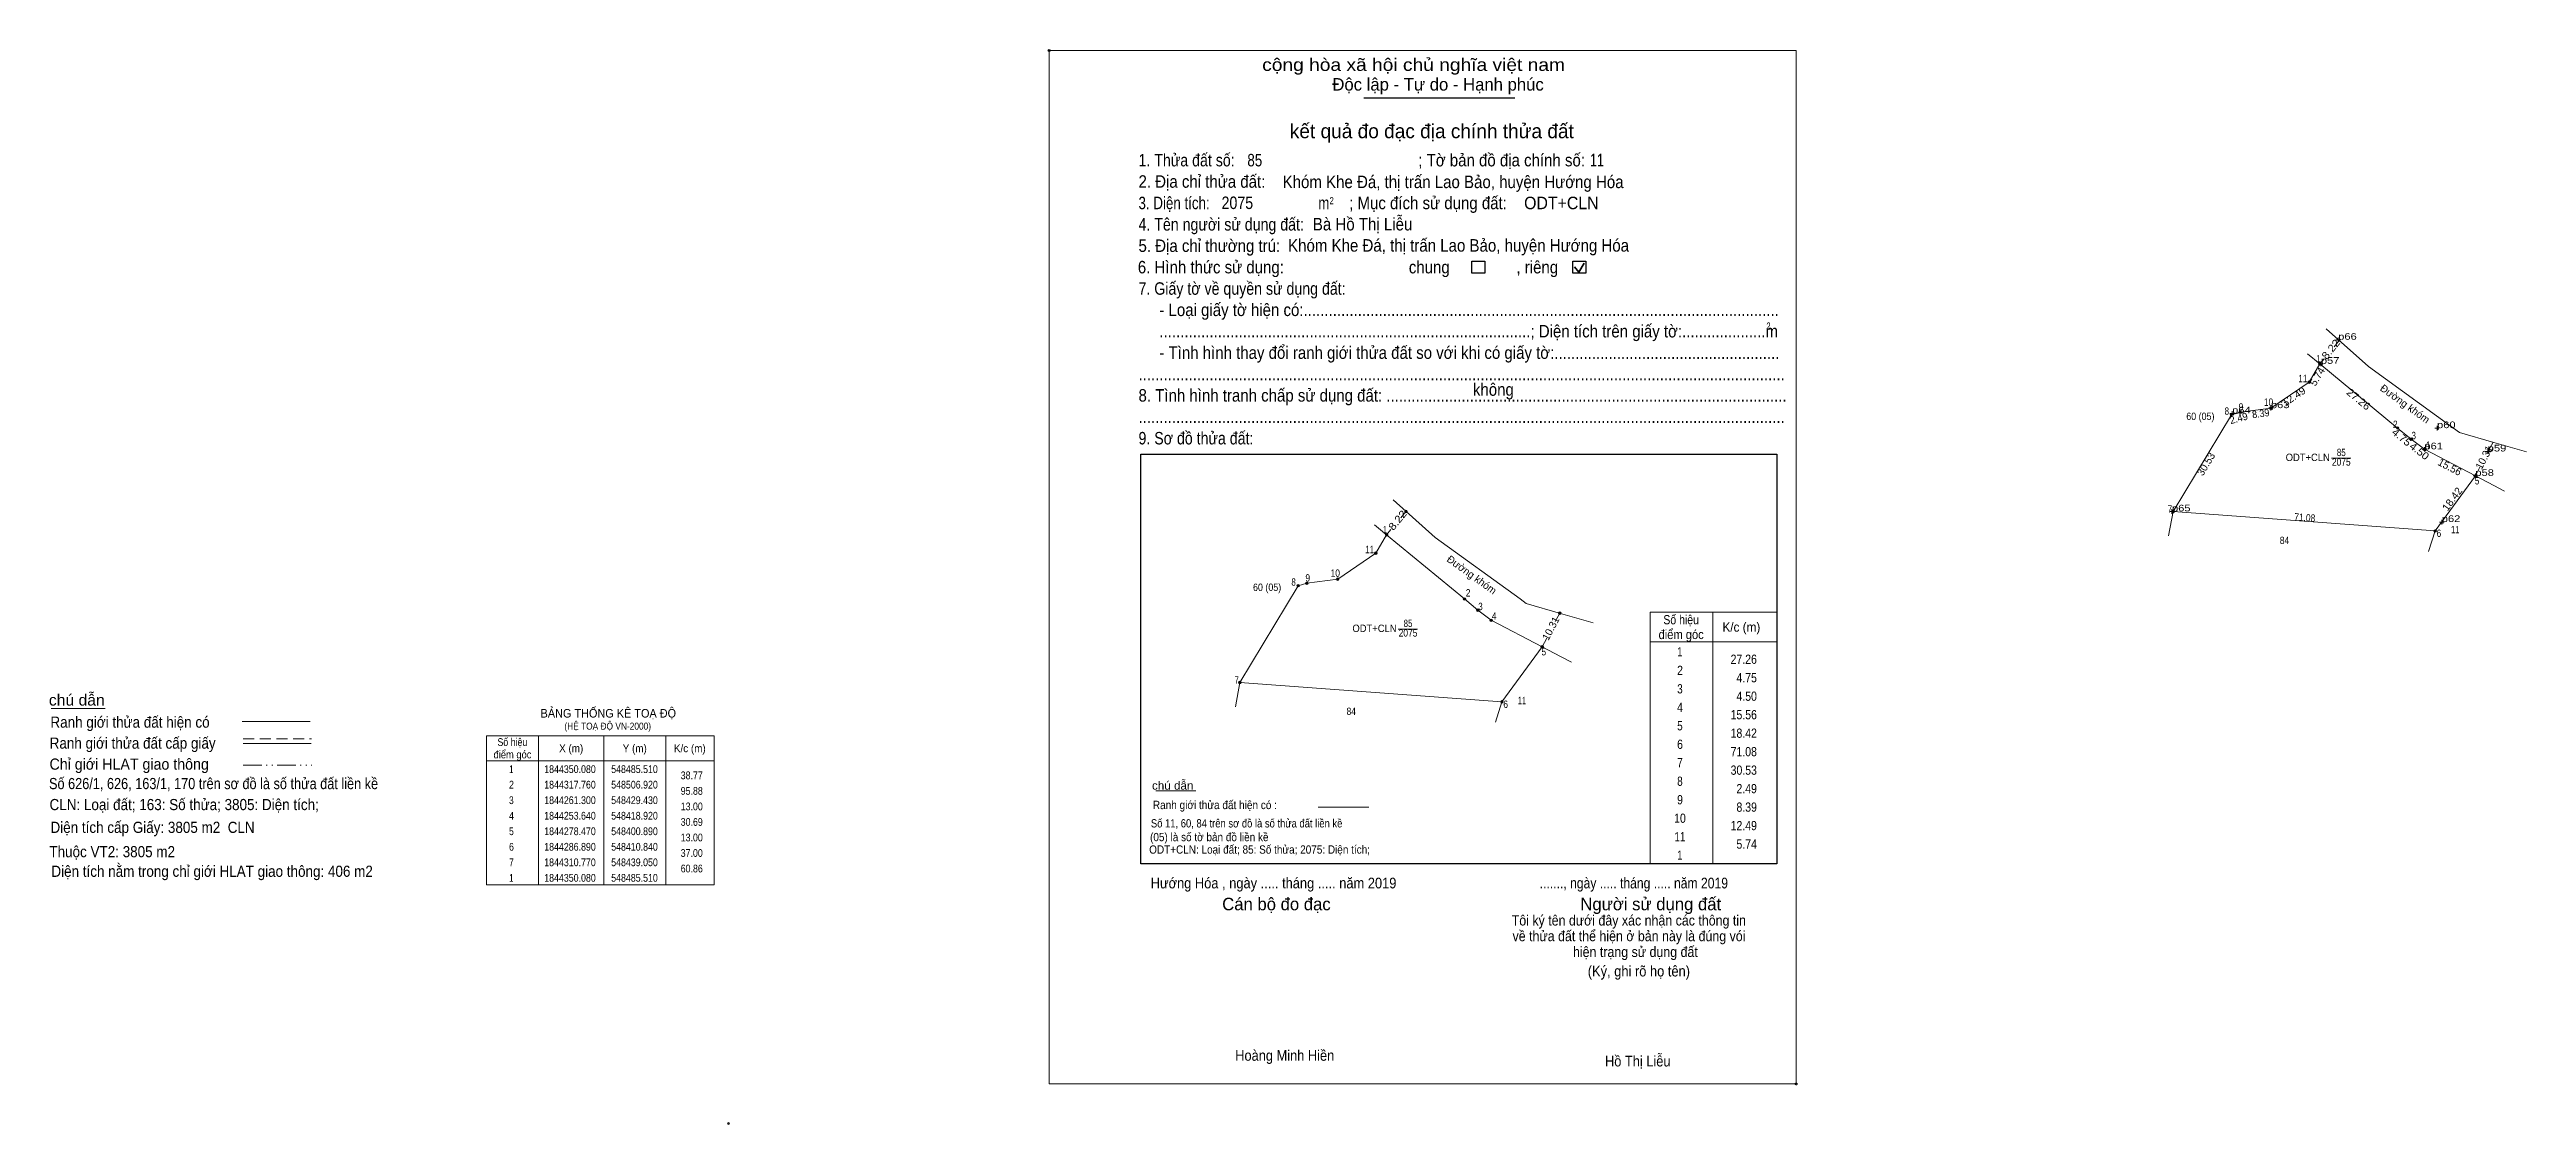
# Model space of a CAD drawing. Header units: metres. Extents: x 536558 to 537529, y 1838812 to 1839102.
# Drawn here: x 536558 to 537228, y 1838812 to 1839102 of the extents above; entities that cross this region are included whole.
import ezdxf
from ezdxf.enums import TextEntityAlignment as Align

# ---------------------------------------------------------------- set-up
doc = ezdxf.new("R2010")
doc.units = ezdxf.units.M
doc.header["$PDMODE"] = 32
doc.header["$PDSIZE"] = 0.5
doc.linetypes.add('DASH_DOUBLE_DOT', pattern=[9.2, 5, -1.2, 0.3, -1.2, 0.3, -1.2])
doc.linetypes.add('MEDIUM_DASHED', pattern=[4.5, 3, -1.5])
for name, color, linetype, lineweight in [('1', 7, 'Continuous', 13), ('10', 7, 'Continuous', 13), ('15', 7, 'Continuous', 13), ('17', 7, 'Continuous', 13), ('2', 7, 'Continuous', 25), ('54', 7, 'Continuous', 13), ('6', 7, 'Continuous', 13), ('63', 7, 'Continuous', 13), ('7', 7, 'Continuous', 13)]:
    doc.layers.add(name, color=color, linetype=linetype, lineweight=lineweight)
doc.layers.add('12', color=7, linetype='Continuous')

msp = doc.modelspace()

# ---------------------------------------------------------------- texts
at = {"layer": '1'}
for s, width, p in [('60 (05)', 0.9, (537139.735, 1839002.17)), ('85', 0.8, (537177.85, 1838992.41)), ('ODT+CLN', 0.95, (537168.78, 1838991.07)), ('2075', 0.85, (537177.85, 1838989.83)), ('84', 0.85, (537162.49, 1838968.62)), ('11', 0.75, (537208.67, 1838971.54)), ('60 (05)', 0.9, (536887.295, 1838955.93)), ('85', 0.8, (536925.41, 1838946.17)), ('ODT+CLN', 0.95, (536916.34, 1838944.83)), ('2075', 0.85, (536925.41, 1838943.59)), ('11', 0.75, (536956.23, 1838925.3)), ('84', 0.85, (536910.05, 1838922.38))]:
    msp.add_text(s, height=2, dxfattribs=dict(at, width=width)).set_placement(p, align=Align.CENTER)
for s, height, width, p in [('BẢNG THỐNG KÊ TOẠ ĐỘ ', 2.318, 0.95, (536690.77, 1838921.69)), ('(HỆ TOẠ ĐỘ VN-2000)', 1.875, 0.9, (536697.21, 1838918.43))]:
    msp.add_text(s, height=height, dxfattribs=dict(at, width=width)).set_placement(p)
at = {"layer": '12', "width": 1.25}
for s, p in [('p66', (537177.01, 1839023.87)), ('p57', (537172.33, 1839017.37)), ('p64', (537148.32, 1839003.95)), ('p63', (537158.82, 1839005.38)), ('p60', (537203.75, 1838999.97)), ('p61', (537200.33, 1838994.24)), ('p59', (537217.46, 1838993.66)), ('p58', (537214.12, 1838987.04)), ('p65', (537132.06, 1838977.45)), ('p62', (537205.03, 1838974.58))]:
    msp.add_text(s, height=1.8, dxfattribs=at).set_placement(p)
at = {"layer": '15', "width": 1.15}
for p in [(537175.784, 1839020.669), (536923.344, 1838974.429)]:
    msp.add_text('8.22', height=2, rotation=50.48, dxfattribs=at).set_placement(p, align=Align.CENTER)
at = {"layer": '15'}
for p in [(537217.366, 1838991.582), (536964.926, 1838945.342)]:
    msp.add_text('10.31', height=2, rotation=62.441, dxfattribs=at).set_placement(p, align=Align.CENTER)
at = {"layer": '2'}
for s, height, width, p in [('cộng hòa xã hội chủ nghĩa việt nam', 3.373, 1.15, (536885.97, 1839096.59)), ('2. Địa chỉ thửa đất:', 3.373, 0.9, (536852.51, 1839064.99)), ('1. Thửa đất số:', 3.373, 0.85, (536852.51, 1839070.77)), ('85', 3.38, 0.8, (536881.95, 1839070.77)), ('Khóm Khe Đá, thị trấn Lao Bảo, huyện Hướng Hóa', 3.38, 0.9, (536891.49, 1839064.89)), ('; Tờ bản đồ địa chính số:', 3.373, 0.9, (536928.19, 1839070.77)), ('11', 3.38, 0.75, (536974.63, 1839070.81)), ('3. Diện tích:', 3.373, 0.8, (536852.51, 1839059.19)), ('2075', 3.38, 0.85, (536874.97, 1839059.23)), ('m', 3.373, 0.8, (536901.13, 1839059.19)), ('2', 1.927, 0.8, (536904.17, 1839060.53)), ('; Mục đích sử dụng đất:', 3.373, 0.9, (536909.49, 1839059.19)), ('ODT+CLN', 3.38, 0.95, (536956.81, 1839059.19)), ('4. Tên người sử dụng đất:', 3.373, 0.85, (536852.51, 1839053.41)), ('Bà Hồ Thị Liễu', 3.38, 0.9, (536899.67, 1839053.45)), ('5. Địa chỉ thường trú:', 3.373, 0.9, (536852.51, 1839047.63)), ('Khóm Khe Đá, thị trấn Lao Bảo, huyện Hướng Hóa', 3.38, 0.9, (536892.97, 1839047.71)), ('6. Hình thức sử dụng:', 3.373, 0.9, (536852.33, 1839041.83)), ('chung                , riêng', 3.373, 0.9, (536925.63, 1839041.83)), ('7. Giấy tờ về quyền sử dụng đất:', 3.373, 0.85, (536852.51, 1839036.05)), ('     - Loại giấy tờ hiện có:..................................................................................................................', 3.373, 0.9, (536852.51, 1839030.29)), ('     .........................................................................................; Diện tích trên giấy tờ:....................m', 3.373, 0.9, (536852.51, 1839024.51)), ('2', 1.927, 0.8, (537022.35, 1839026.63)), ('     - Tình hình thay đổi ranh giới thửa đất so với khi có giấy tờ:......................................................', 3.373, 0.9, (536852.51, 1839018.71)), ('8. Tình hình tranh chấp sử dụng đất: ................................................................................................', 3.373, 0.9, (536852.51, 1839007.15)), ('...........................................................................................................................................................', 3.373, 0.9, (536852.51, 1839012.93)), ('không', 3.373, 0.9, (536942.97, 1839008.73)), ('...........................................................................................................................................................', 3.373, 0.9, (536852.51, 1839001.35)), ('9. Sơ đồ thửa đất:', 3.373, 0.85, (536852.51, 1838995.57)), ('Hướng Hóa , ngày ..... tháng ..... năm 2019', 2.889, 0.9, (536855.81, 1838875.49)), ('......., ngày ..... tháng ..... năm 2019', 2.889, 0.85, (536961.03, 1838875.49)), ('(Ký, ghi rõ họ tên)', 2.891, 0.9, (536974.03, 1838851.67)), ('Hoàng Minh Hiền', 2.88, 0.9, (536878.67, 1838828.87)), ('Hồ Thị Liễu', 2.88, 0.9, (536978.69, 1838827.33))]:
    msp.add_text(s, height=height, dxfattribs=dict(at, width=width)).set_placement(p)
for s, p in [('Độc lập - Tự do - Hạnh phúc', (536904.95, 1839091.27)), ('Cán bộ đo đạc', (536875.15, 1838869.57)), ('Người sử dụng đất', (536972.03, 1838869.57))]:
    msp.add_text(s, height=3.373, dxfattribs=at).set_placement(p)
for s, height, p in [('kết quả đo đạc địa chính thửa đất', 3.855, (536931.85, 1839078.39)), ('.', 0.964, (537030.427, 1838822.07))]:
    msp.add_text(s, height=height, dxfattribs=at).set_placement(p, align=Align.CENTER)
at = {"layer": '2', "width": 0.9}
for s, p in [('Tôi ký tên dưới đây xác nhận các thông tin', (536985.14, 1838865.45)), ('về thửa đất thể hiện ở bản này là đúng vói', (536985.18, 1838861.21)), ('hiện trạng sử dụng đất', (536986.91, 1838856.93))]:
    msp.add_text(s, height=2.787, dxfattribs=at).set_placement(p, align=Align.CENTER)
at = {"layer": '6'}
for s, height, width, p in [('chú dẫn', 3.024, 1.05, (536557.77, 1838924.93)), ('Ranh giới thửa đất hiện có ', 3.024, 0.9, (536558.19, 1838918.95)), ('Ranh giới thửa đất cấp giấy', 3.024, 0.9, (536557.99, 1838913.27)), ('Chỉ giới HLAT giao thông', 3.024, 0.95, (536557.95, 1838907.59)), ('Số 626/1, 626, 163/1, 170 trên sơ đồ là số thửa đất liền kề', 3.024, 0.85, (536557.81, 1838902.33)), ('chú dẫn', 2.245, 1.05, (536856.15, 1838902.19)), ('CLN: Loại đất; 163: Số thửa; 3805: Diện tích;', 3.024, 0.9, (536557.95, 1838896.65)), ('Diện tích cấp Giấy: 3805 m2  CLN', 3.024, 0.9, (536558.21, 1838890.49)), ('Số 11, 60, 84 trên sơ đồ là số thửa đất liền kề', 2.24, 0.85, (536855.87, 1838891.97)), ('Ranh giới thửa đất hiện có :', 2.252, 0.9, (536856.39, 1838896.93)), ('Thuộc VT2: 3805 m2', 3.024, 0.9, (536557.91, 1838883.91)), ('ODT+CLN: Loại đất; 85: Số thửa; 2075: Diện tích;', 2.24, 0.9, (536855.4, 1838884.88)), ('(05) là số tờ bản đồ liền kề', 2.24, 0.9, (536855.63, 1838888.25)), ('Diện tích nằm trong chỉ giới HLAT giao thông: 406 m2', 3.024, 0.9, (536558.45, 1838878.61))]:
    msp.add_text(s, height=height, dxfattribs=dict(at, width=width)).set_placement(p)
at = {"layer": '63'}
for s, height, width, p in [(' 11', 2, 0.8, (537168.65, 1839012.39)), (' 1', 2, 0.75, (537172.18, 1839017.78)), (' 10', 2, 0.85, (537159.44, 1839006)), (' 8', 2, 0.8, (537147.49, 1839003.6)), (' 9', 2, 0.85, (537151.35, 1839004.7)), (' 2', 2, 0.85, (537193.1, 1839000)), (' 3', 2, 0.8, (537198.05, 1838996.98)), (' 4', 2, 0.85, (537201.79, 1838994.41)), (' 5', 2, 0.8, (537215.18, 1838984.74)), (' 7', 2, 0.8, (537132.1, 1838977.09)), (' 11', 2, 0.8, (536916.21, 1838966.15)), (' 1', 2, 0.75, (536919.74, 1838971.54)), (' 6', 2, 0.85, (537204.89, 1838970.54)), (' 10', 2, 0.85, (536907, 1838959.76)), (' 8', 2, 0.8, (536895.05, 1838957.36)), (' 9', 2, 0.85, (536898.91, 1838958.46)), (' 2', 2, 0.85, (536942.29, 1838954.43)), (' 3', 2, 0.8, (536945.61, 1838950.74)), (' 4', 2, 0.85, (536949.35, 1838948.17)), (' 5', 2, 0.8, (536962.74, 1838938.5)), ('27.26', 2.5, 0.85, (537019.78, 1838936.22)), (' 7', 2, 0.8, (536879.66, 1838930.85)), ('4.75', 2.5, 0.85, (537019.78, 1838931.22)), ('4.50', 2.5, 0.85, (537019.78, 1838926.22)), (' 6', 2, 0.85, (536952.45, 1838924.3)), ('15.56', 2.5, 0.85, (537019.78, 1838921.22)), ('18.42', 2.5, 0.85, (537019.78, 1838916.22)), ('38.77', 2.1, 0.85, (536734.65, 1838905.01)), ('30.53', 2.5, 0.85, (537019.78, 1838906.22)), ('71.08', 2.5, 0.85, (537019.78, 1838911.22)), ('95.88', 2.1, 0.85, (536734.65, 1838900.81)), ('2.49', 2.5, 0.85, (537019.78, 1838901.22)), ('30.69', 2.1, 0.85, (536734.65, 1838892.41)), ('13.00', 2.1, 0.85, (536734.65, 1838896.61)), ('12.49', 2.5, 0.85, (537019.78, 1838891.22)), ('8.39', 2.5, 0.85, (537019.78, 1838896.22)), ('13.00', 2.1, 0.85, (536734.65, 1838888.21)), ('5.74', 2.5, 0.85, (537019.78, 1838886.22)), ('37.00', 2.1, 0.85, (536734.65, 1838884.01)), ('60.86', 2.1, 0.85, (536734.65, 1838879.81))]:
    msp.add_text(s, height=height, dxfattribs=dict(at, width=width)).set_placement(p, align=Align.RIGHT)
for s, rotation, p in [('5.74', 59.55, (537172.206, 1839013.403)), ('Đường khóm', 324.188, (537194.515, 1839005.733)), ('30.53', 58.991, (537142.129, 1838989.74)), ('15.56', 332.43, (537206.732, 1838988.557)), ('Đường khóm', 324.188, (536942.075, 1838959.493))]:
    msp.add_text(s, height=2, rotation=rotation, dxfattribs=at).set_placement(p, align=Align.CENTER)
for s, rotation, width, p in [('12.49', 34.135, 1.05, (537165.564, 1839007.683)), ('27.26', 320.493, 1.1, (537181.884, 1839007.01)), ('2.49', 15.154, 0.95, (537150.359, 1839001.695)), ('8.39', 7.744, 0.9, (537156.19, 1839002.93)), ('4.75', 320.473, 1.1, (537193.539, 1838996.72)), ('4.50', 322.494, 1.1, (537198.361, 1838992.955)), ('18.42', 53.877, 1.05, (537208.669, 1838980.19)), ('71.08', 355.748, 0.85, (537167.896, 1838974.802))]:
    msp.add_text(s, height=2, rotation=rotation, dxfattribs=dict(at, width=width)).set_placement(p, align=Align.CENTER)
for s, height, width, p in [('Số hiệu', 2.5, 0.85, (536999.29, 1838946.92)), ('K/c (m)', 2.5, 0.95, (537015.58, 1838944.92)), ('điểm góc', 2.5, 0.9, (536999.29, 1838942.92)), (' 1', 2.5, 0.75, (536998.585, 1838938.22)), (' 2', 2.5, 0.85, (536998.59, 1838933.22)), (' 3', 2.5, 0.8, (536998.59, 1838928.22)), (' 4', 2.5, 0.85, (536998.585, 1838923.22)), (' 5', 2.5, 0.8, (536998.59, 1838918.22)), ('Số hiệu', 2.1, 0.85, (536683.15, 1838914.01)), ('X (m)', 2.1, 0.95, (536699.06, 1838912.33)), ('Y (m)', 2.1, 0.95, (536716.25, 1838912.33)), ('K/c (m)', 2.1, 0.95, (536731.14, 1838912.33)), (' 6', 2.5, 0.85, (536998.59, 1838913.22)), ('điểm góc', 2.1, 0.9, (536683.18, 1838910.65)), (' 1', 2.1, 0.75, (536682.58, 1838906.69)), ('1844350.080', 2.1, 0.85, (536698.73, 1838906.69)), ('548485.510', 2.1, 0.85, (536716.18, 1838906.69)), (' 7', 2.5, 0.8, (536998.59, 1838908.22)), (' 2', 2.1, 0.85, (536682.57, 1838902.49)), ('1844317.760', 2.1, 0.85, (536698.73, 1838902.49)), ('548506.920', 2.1, 0.85, (536716.18, 1838902.49)), (' 9', 2.5, 0.85, (536998.585, 1838898.22)), (' 8', 2.5, 0.8, (536998.59, 1838903.22)), (' 4', 2.1, 0.85, (536682.58, 1838894.09)), (' 3', 2.1, 0.8, (536682.56, 1838898.29)), ('1844261.300', 2.1, 0.85, (536698.73, 1838898.29)), ('1844253.640', 2.1, 0.85, (536698.73, 1838894.09)), ('548429.430', 2.1, 0.85, (536716.18, 1838898.29)), ('548418.920', 2.1, 0.85, (536716.18, 1838894.09)), (' 10', 2.5, 0.85, (536998.585, 1838893.22)), (' 5', 2.1, 0.8, (536682.58, 1838889.89)), (' 6', 2.1, 0.85, (536682.57, 1838885.69)), ('1844278.470', 2.1, 0.85, (536698.73, 1838889.89)), ('1844286.890', 2.1, 0.85, (536698.73, 1838885.69)), ('548400.890', 2.1, 0.85, (536716.18, 1838889.89)), ('548410.840', 2.1, 0.85, (536716.18, 1838885.69)), (' 11', 2.5, 0.8, (536998.585, 1838888.22)), (' 7', 2.1, 0.8, (536682.58, 1838881.49)), ('1844310.770', 2.1, 0.85, (536698.73, 1838881.49)), ('548439.050', 2.1, 0.85, (536716.18, 1838881.49)), (' 1', 2.5, 0.75, (536998.585, 1838883.22)), (' 1', 2.1, 0.75, (536682.58, 1838877.29)), ('1844350.080', 2.1, 0.85, (536698.73, 1838877.29)), ('548485.510', 2.1, 0.85, (536716.18, 1838877.29))]:
    msp.add_text(s, height=height, dxfattribs=dict(at, width=width)).set_placement(p, align=Align.CENTER)

# ---------------------------------------------------------------- hatches: boundary and pattern name
at = {"layer": '63'}
for points in [[(537172.42, 1839017.34, 1), (537171.72, 1839017.34, 1)], [(537169.51, 1839012.39, 1), (537168.81, 1839012.39, 1)], [(537148.46, 1839003.6, 1), (537147.76, 1839003.6, 1)], [(537150.83, 1839004.24, 1), (537150.13, 1839004.24, 1)], [(537159.17, 1839005.38, 1), (537158.47, 1839005.38, 1)], [(537193.45, 1839000, 1), (537192.75, 1839000, 1)], [(537197.11, 1838996.98, 1), (537196.41, 1838996.98, 1)], [(537200.68, 1838994.24, 1), (537199.98, 1838994.24, 1)], [(537214.47, 1838987.04, 1), (537213.77, 1838987.04, 1)], [(536925.21, 1838977.44, 1), (536924.51, 1838977.44, 1)], [(537132.73, 1838977.43, 1), (537132.03, 1838977.43, 1)], [(536919.98, 1838971.1, 1), (536919.28, 1838971.1, 1)], [(537203.61, 1838972.16, 1), (537202.91, 1838972.16, 1)], [(536917.07, 1838966.15, 1), (536916.37, 1838966.15, 1)], [(536896.02, 1838957.36, 1), (536895.32, 1838957.36, 1)], [(536898.39, 1838958, 1), (536897.69, 1838958, 1)], [(536906.73, 1838959.14, 1), (536906.03, 1838959.14, 1)], [(536941.01, 1838953.76, 1), (536940.31, 1838953.76, 1)], [(536944.67, 1838950.74, 1), (536943.97, 1838950.74, 1)], [(536948.24, 1838948, 1), (536947.54, 1838948, 1)], [(536966.8, 1838949.94, 1), (536966.1, 1838949.94, 1)], [(536962.03, 1838940.8, 1), (536961.33, 1838940.8, 1)], [(536880.29, 1838931.19, 1), (536879.59, 1838931.19, 1)], [(536951.17, 1838925.92, 1), (536950.47, 1838925.92, 1)]]:
    msp.add_hatch(color=256, dxfattribs=at).paths.add_polyline_path(points)

# ---------------------------------------------------------------- linework, layer by layer
at = {"layer": '1'}
for points in [[(537172.07, 1839017.34), (537193.1, 1839000), (537196.76, 1838996.98), (537200.33, 1838994.24), (537214.12, 1838987.04), (537203.26, 1838972.16), (537132.38, 1838977.43), (537148.11, 1839003.6), (537150.51, 1839004.25), (537158.82, 1839005.38), (537169.16, 1839012.39)], [(536919.63, 1838971.1), (536940.66, 1838953.76), (536944.32, 1838950.74), (536947.89, 1838948), (536961.68, 1838940.8), (536950.82, 1838925.92), (536879.94, 1838931.19), (536895.67, 1838957.36), (536898.07, 1838958.01), (536906.38, 1838959.14), (536916.72, 1838966.15)]]:
    msp.add_lwpolyline(points, close=True, dxfattribs=at)
at = {"layer": '10'}
for p, q in [((537172.07, 1839017.34), (537169.16, 1839012.39)), ((537219.09, 1838996.12), (537227.94, 1838993.56)), ((536919.63, 1838971.1), (536916.72, 1838966.15)), ((536966.65, 1838949.88), (536975.5, 1838947.32))]:
    msp.add_line(p, q, dxfattribs=at)
for points in [[(537208.19, 1839000), (537209.85, 1838998.8), (537219.09, 1838996.12)], [(536955.75, 1838953.76), (536957.41, 1838952.56), (536966.65, 1838949.88)]]:
    msp.add_lwpolyline(points, dxfattribs=at)
at = {"layer": '15'}
for p, q in [((537177.3, 1839023.68), (537175.91, 1839021.99)), ((537173.24, 1839018.76), (537172.07, 1839017.34)), ((537193.1, 1839000), (537196.76, 1838996.98)), ((537196.76, 1838996.98), (537200.33, 1838994.24)), ((537200.33, 1838994.24), (537214.12, 1838987.04)), ((537218.89, 1838996.18), (537217.69, 1838993.89)), ((537215.36, 1838989.42), (537214.12, 1838987.04)), ((537214.12, 1838987.04), (537219.09, 1838984.45)), ((537219.09, 1838984.45), (537222.03, 1838982.91)), ((536924.86, 1838977.44), (536923.47, 1838975.75)), ((536920.8, 1838972.52), (536919.63, 1838971.1)), ((537203.26, 1838972.16), (537201.48, 1838966.65)), ((536940.66, 1838953.76), (536944.32, 1838950.74)), ((536944.32, 1838950.74), (536947.89, 1838948)), ((536947.89, 1838948), (536961.68, 1838940.8)), ((536966.45, 1838949.94), (536965.25, 1838947.65)), ((536962.92, 1838943.18), (536961.68, 1838940.8)), ((536961.68, 1838940.8), (536966.65, 1838938.21)), ((536966.65, 1838938.21), (536969.59, 1838936.67)), ((536950.82, 1838925.92), (536949.04, 1838920.41))]:
    msp.add_line(p, q, dxfattribs=at)
for points in [[(537150.51, 1839004.25), (537158.82, 1839005.38), (537169.16, 1839012.39)], [(537214.12, 1838987.04), (537203.26, 1838972.16), (537132.38, 1838977.43), (537148.11, 1839003.6)], [(536898.07, 1838958.01), (536906.38, 1838959.14), (536916.72, 1838966.15)], [(536961.68, 1838940.8), (536950.82, 1838925.92), (536879.94, 1838931.19), (536895.67, 1838957.36)]]:
    msp.add_lwpolyline(points, dxfattribs=at)
at = {"layer": '17'}
for p, q in [((536558.41, 1838924.11), (536573.03, 1838924.11)), ((536857.15, 1838901.85), (536867.97, 1838901.85))]:
    msp.add_line(p, q, dxfattribs=at)
at = {"layer": '2'}
for p, q in [((536913.47, 1839089.3), (536954.33, 1839089.3)), ((536853.13, 1838992.91), (537025.18, 1838992.91)), ((537025.18, 1838992.91), (537025.18, 1838882.17))]:
    msp.add_line(p, q, dxfattribs=at)
at = {"layer": '2', "lineweight": 35}
for p, q in [((536970.47, 1839043.62), (536971.62, 1839042.12)), ((536971.62, 1839042.12), (536973.02, 1839044.62))]:
    msp.add_line(p, q, dxfattribs=at)
at = {"layer": '2', "lineweight": 13}
msp.add_lwpolyline([(536828.35, 1839102.12), (537030.44, 1839102.12), (537030.44, 1838822.6), (536828.35, 1838822.6)], close=True, dxfattribs=at)
at = {"layer": '2'}
for points in [[(536942.71, 1839045.11), (536946.18, 1839045.11), (536946.18, 1839041.87), (536942.71, 1839041.87)], [(536970.02, 1839045.11), (536973.49, 1839045.11), (536973.49, 1839041.87), (536970.02, 1839041.87)]]:
    msp.add_lwpolyline(points, close=True, dxfattribs=at)
msp.add_lwpolyline([(537025.18, 1838882.17), (536853.13, 1838882.17), (536853.13, 1838992.91)], dxfattribs=at)
for p in [(536828.35, 1839102.12), (537030.44, 1838822.6)]:
    msp.add_point(p, dxfattribs=at)
at = {"layer": '54'}
for p, q in [((537185.17, 1839016.61), (537173.79, 1839026.83)), ((537208.19, 1839000), (537185.17, 1839016.61)), ((537148.11, 1839003.6), (537150.48, 1839004.24)), ((536932.73, 1838970.37), (536921.35, 1838980.59)), ((537131.14, 1838970.85), (537132.38, 1838977.43)), ((536955.75, 1838953.76), (536932.73, 1838970.37)), ((536895.67, 1838957.36), (536898.04, 1838958)), ((536878.7, 1838924.61), (536879.94, 1838931.19))]:
    msp.add_line(p, q, dxfattribs=at)
for points in [[(537193.1, 1839000), (537172.07, 1839017.34), (537168.74, 1839020.09)], [(536940.66, 1838953.76), (536919.63, 1838971.1), (536916.3, 1838973.85)]]:
    msp.add_lwpolyline(points, dxfattribs=at)
at = {"layer": '6'}
for p, q in [((536610.03, 1838920.59), (536628.47, 1838920.59)), ((536610.31, 1838914.67), (536628.73, 1838914.67)), ((536901.09, 1838897.49), (536914.77, 1838897.49))]:
    msp.add_line(p, q, dxfattribs=at)
at = {"layer": '6', "linetype": 'MEDIUM_DASHED'}
msp.add_line((536610.31, 1838915.93), (536628.83, 1838915.93), dxfattribs=at)
at = {"layer": '6'}
msp.add_point((536741.61, 1838811.89), dxfattribs=at)
at = {"layer": '63'}
for p, q in [((537175.16, 1838991.83), (537180.42, 1838991.83)), ((536990.89, 1838950.17), (537025.18, 1838950.17)), ((537007.88, 1838950.17), (537007.88, 1838882.17)), ((537025.18, 1838950.17), (537025.18, 1838882.17)), ((536922.72, 1838945.59), (536927.98, 1838945.59)), ((536990.89, 1838942.17), (537025.18, 1838942.17)), ((536690.23, 1838916.73), (536690.23, 1838876.41)), ((536707.87, 1838916.73), (536707.87, 1838876.41)), ((536724.67, 1838916.73), (536724.67, 1838876.41)), ((536676.11, 1838910.01), (536737.77, 1838910.01))]:
    msp.add_line(p, q, dxfattribs=at)
at = {"layer": '63', "linetype": 'DASH_DOUBLE_DOT'}
msp.add_line((536610.35, 1838908.79), (536628.93, 1838908.79), dxfattribs=at)
at = {"layer": '63'}
msp.add_lwpolyline([(537025.18, 1838882.17), (536990.89, 1838882.17), (536990.89, 1838950.17)], dxfattribs=at)
msp.add_lwpolyline([(536676.11, 1838916.73), (536737.77, 1838916.73), (536737.77, 1838876.41), (536676.11, 1838876.41)], close=True, dxfattribs=at)
for centre in [(537172.07, 1839017.34), (537169.16, 1839012.39), (537148.11, 1839003.6), (537150.48, 1839004.24), (537158.82, 1839005.38), (537193.1, 1839000), (537196.76, 1838996.98), (537200.33, 1838994.24), (537214.12, 1838987.04), (536924.86, 1838977.44), (537132.38, 1838977.43), (536919.63, 1838971.1), (537203.26, 1838972.16), (536916.72, 1838966.15), (536895.67, 1838957.36), (536898.04, 1838958), (536906.38, 1838959.14), (536940.66, 1838953.76), (536944.32, 1838950.74), (536947.89, 1838948), (536966.45, 1838949.94), (536961.68, 1838940.8), (536879.94, 1838931.19), (536950.82, 1838925.92)]:
    msp.add_circle(centre, 0.35, dxfattribs=at)
at = {"layer": '7'}
for p, q in [((537177.64, 1839023.87), (537176.39, 1839023.87)), ((537177.01, 1839023.24), (537177.01, 1839024.49)), ((537172.96, 1839017.37), (537171.71, 1839017.37)), ((537172.33, 1839016.75), (537172.33, 1839018)), ((537148.94, 1839003.95), (537147.69, 1839003.95)), ((537148.32, 1839003.33), (537148.32, 1839004.58)), ((537159.45, 1839005.38), (537158.2, 1839005.38)), ((537158.82, 1839004.76), (537158.82, 1839006)), ((537200.96, 1838994.24), (537199.71, 1838994.24)), ((537200.33, 1838993.61), (537200.33, 1838994.86)), ((537204.37, 1838999.97), (537203.12, 1838999.97)), ((537203.75, 1838999.34), (537203.75, 1839000.59)), ((537217.46, 1838993.03), (537217.46, 1838994.28)), ((537214.12, 1838986.42), (537214.12, 1838987.66)), ((537218.09, 1838993.66), (537216.84, 1838993.66)), ((537214.74, 1838987.04), (537213.5, 1838987.04)), ((537132.69, 1838977.45), (537131.44, 1838977.45)), ((537132.06, 1838976.83), (537132.06, 1838978.08)), ((537205.66, 1838974.58), (537204.41, 1838974.58)), ((537205.03, 1838973.95), (537205.03, 1838975.2))]:
    msp.add_line(p, q, dxfattribs=at)

msp.set_redraw_order([(e.dxf.handle, doc.entitydb.next_handle()) for e in msp.query("TEXT MTEXT ATTDEF DIMENSION ARC_DIMENSION")])  # texts and dimensions are drawn at this point

doc.saveas('drawing.dxf')
